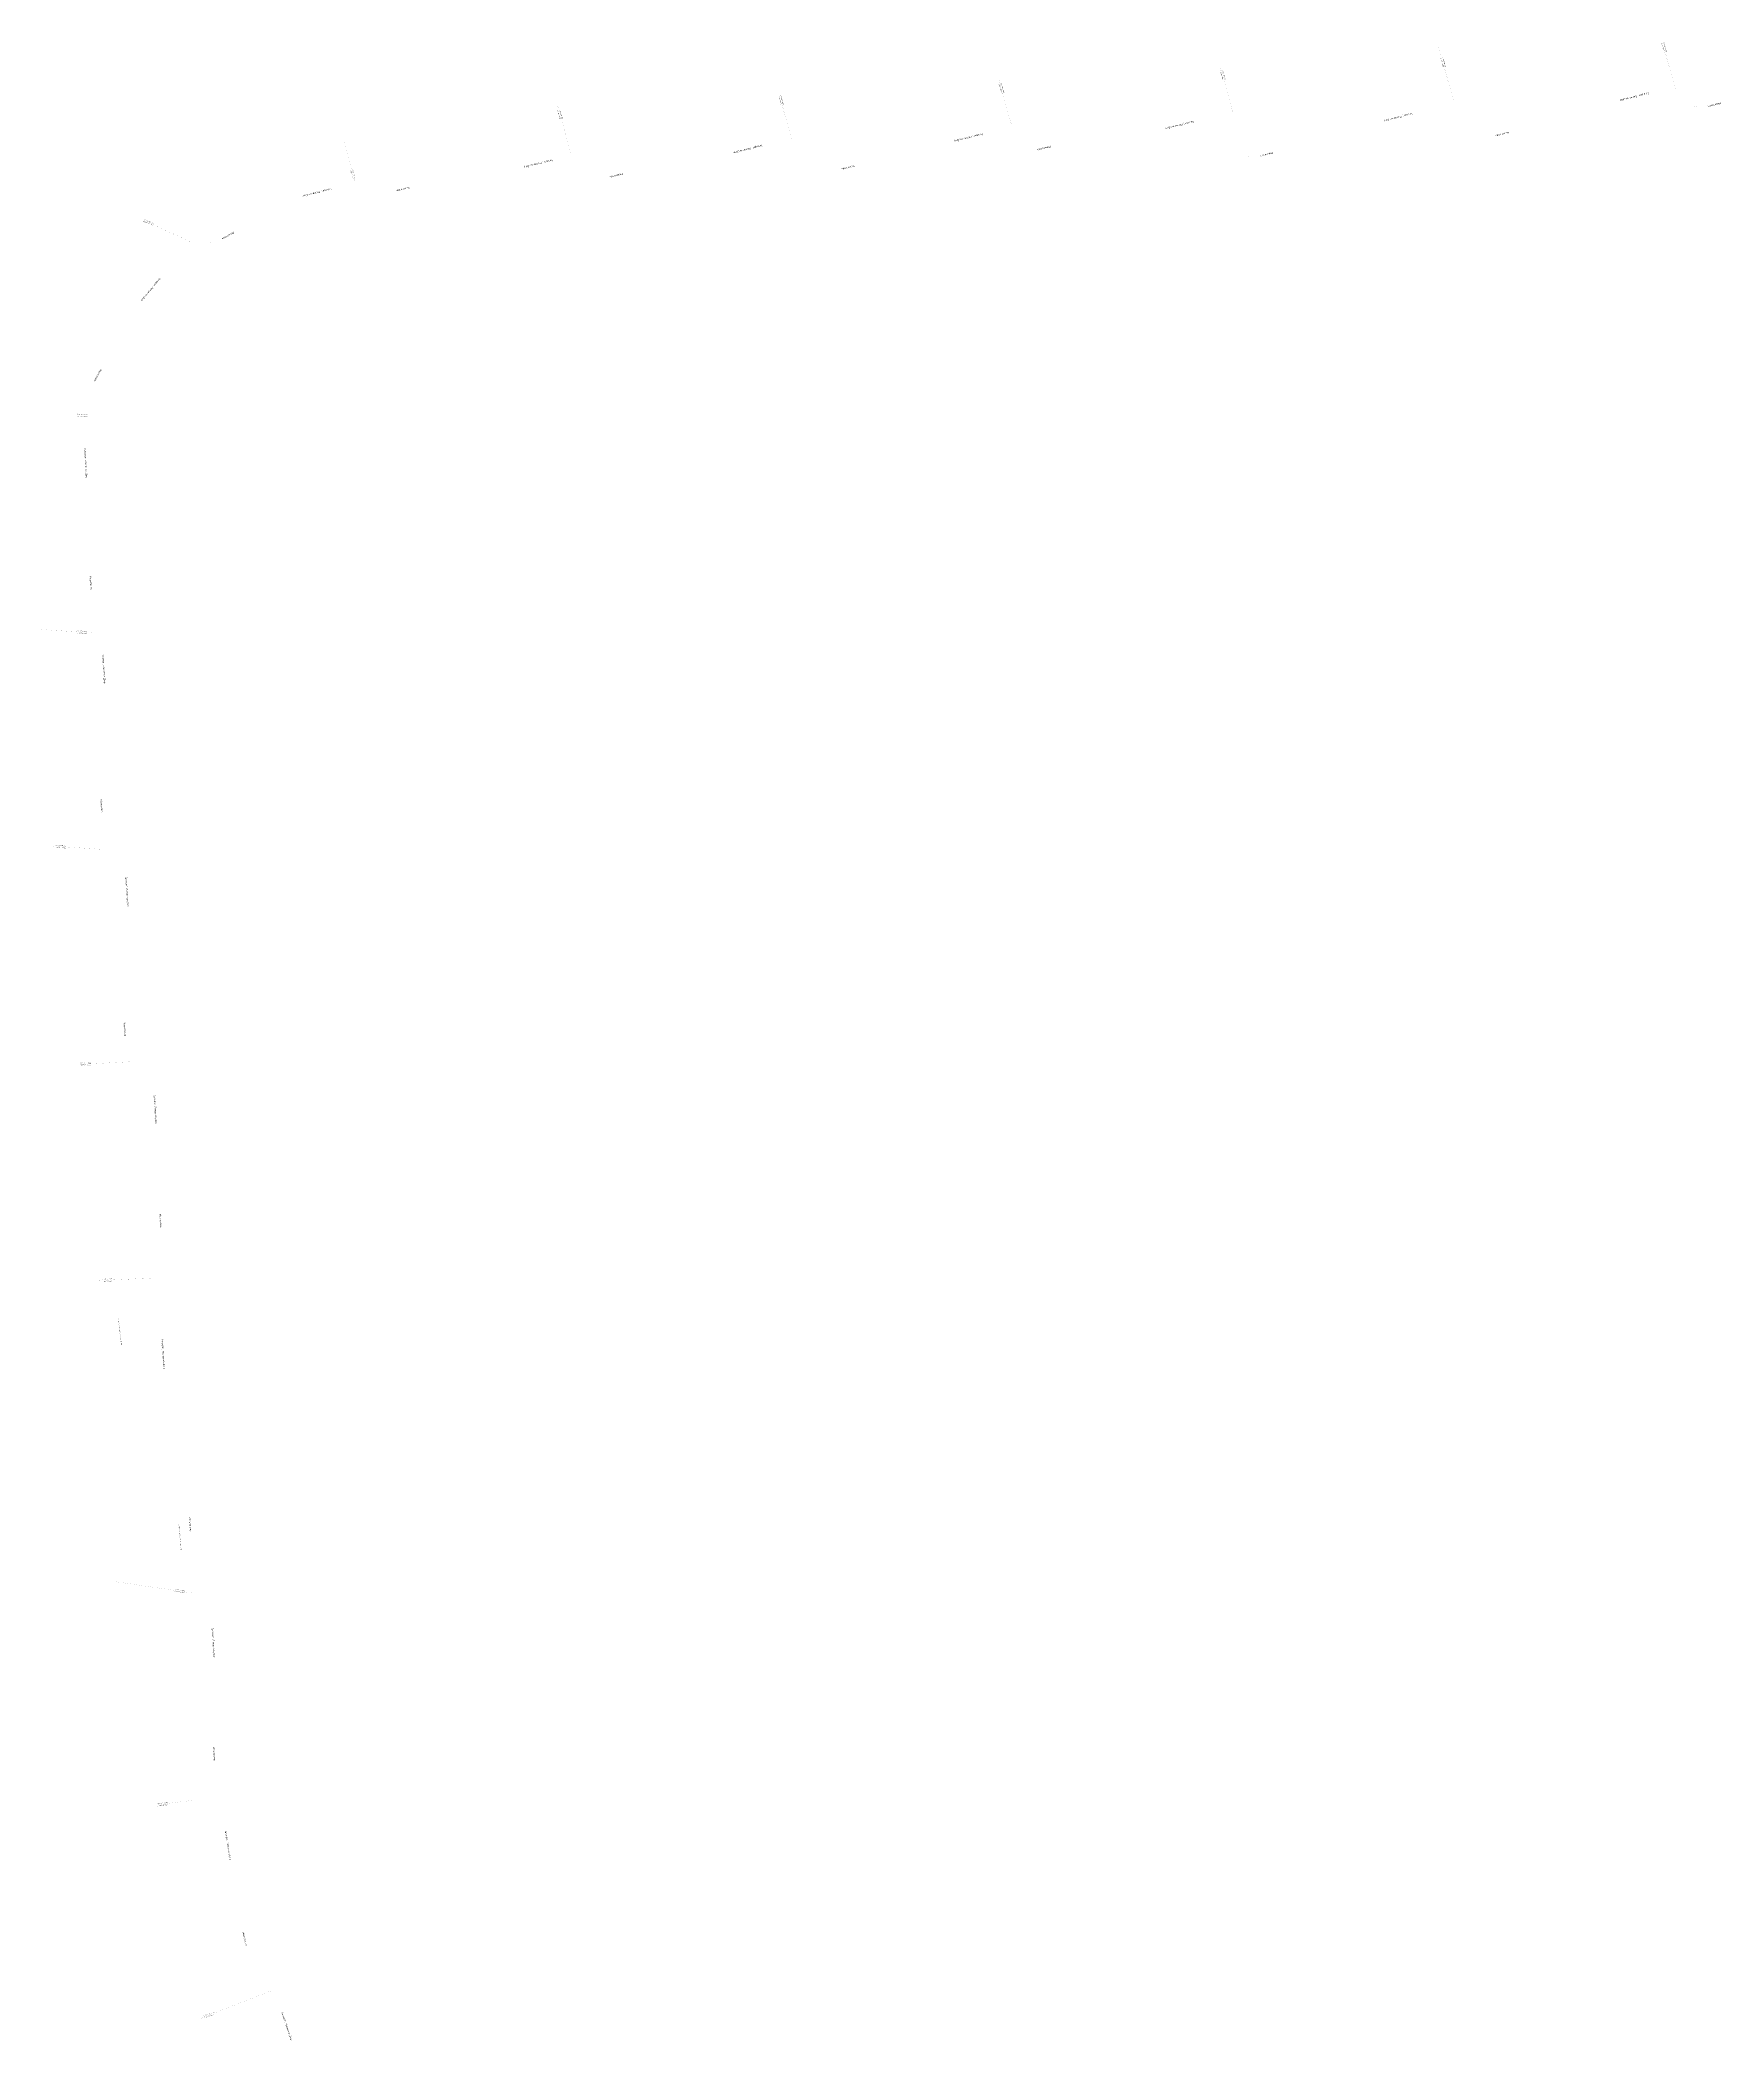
# Model space of a CAD drawing. Header units: metres. Extents: x 6220820 to 6240575, y 5208779 to 5219416.
# Drawn here: x 6221474 to 6226048, y 5212438 to 5217885 of the extents above; entities that cross this region are included whole.
import ezdxf

# ---------------------------------------------------------------- set-up
doc = ezdxf.new("R2010")
doc.units = ezdxf.units.M
doc.layers.add('!Границы листов', color=10, linetype='Continuous')
doc.layers.add('000_Направления', color=7, linetype='Continuous')
doc.styles.add('M', font='romand.shx', dxfattribs={"width": 0.8, "oblique": 10, "height": 2})
doc.styles.add('М', font='romand.shx', dxfattribs={"width": 0.8, "oblique": 10, "height": 2.5})

msp = doc.modelspace()

# ---------------------------------------------------------------- linework, layer by layer
at = {"layer": '!Границы листов', "const_width": 0.1}
for points, elevation in [([(6225921.3, 5217750.4), (6225884.6, 5217885.2)], -57.9), ([(6225319, 5217715.3), (6225277.9, 5217866.2)], -57.9), ([(6224115.5, 5217655.6), (6224082.2, 5217778)], -57.9), ([(6224717.4, 5217688.3), (6224683.9, 5217811.4)], -57.9), ([(6223518.7, 5217611), (6223483.1, 5217741.8)], -57.9), ([(6222918.4, 5217571.8), (6222881.5, 5217707.6)], -57.9), ([(6222330.1, 5217499.2), (6222299.7, 5217610.8)], -57.9), ([(6221885.2, 5217335.9), (6221751.7, 5217397.1)], -57.9), ([(6221637.8, 5215685.5), (6221506.6, 5215694.1)], 1.9), ([(6221720.3, 5215107.7), (6221576, 5215100.3)], -57.9), ([(6221778.9, 5214519.6), (6221634.5, 5214512.9)], -57.9), ([(6221887.7, 5213663.5), (6221681, 5213693.9)], -57.9), ([(6221892.3, 5213100.1), (6221791.2, 5213087.7)], -57.9), ([(6222101.1, 5212581.1), (6221911.9, 5212507.5)], -57.9)]:
    msp.add_lwpolyline(points, dxfattribs=dict(at, elevation=elevation))
msp.add_lwpolyline([(6221619.2, 5216273.4), (6221474.1, 5216283)], dxfattribs=at)
at = {"layer": '000_Направления', "flags": 128}
for points, elevation in [([(6225762.8, 5217726.3, 0, 0, 0), (6225836.3, 5217745, 3.57, 0, 0), (6225861.5, 5217751.4, 0, 0, 0)], 57), ([(6226046.3, 5217722.2, 0, 0, 0), (6225998.9, 5217710.1, 3.17, 0, 0), (6225976.6, 5217704.2, 0, 0, 0)], -4.2), ([(6225470.3, 5217642.8, 0, 0, 0), (6225422.9, 5217630.6, 3.17, 0, 0), (6225400.6, 5217624.8, 0, 0, 0)], -37.5), ([(6224828.9, 5217587.4, 0, 0, 0), (6224781.4, 5217575.3, 3.17, 0, 0), (6224759.1, 5217569.4, 0, 0, 0)], -94.5)]:
    msp.add_lwpolyline(points, format="xyseb", dxfattribs=dict(at, elevation=elevation))
for points in [[(6224525.9, 5217649.4, 0, 0, 0), (6224599.4, 5217668.1, 3.57, 0, 0), (6224624.6, 5217674.5, 0, 0, 0)], [(6225121.3, 5217671, 0, 0, 0), (6225194.8, 5217689.6, 3.57, 0, 0), (6225220, 5217696, 0, 0, 0)], [(6223352.4, 5217584.2, 0, 0, 0), (6223425.8, 5217602.9, 3.57, 0, 0), (6223451.1, 5217609.3, 0, 0, 0)], [(6223952.4, 5217615.4, 0, 0, 0), (6224025.8, 5217634.1, 3.57, 0, 0), (6224051.1, 5217640.5, 0, 0, 0)], [(6224223.2, 5217604.2, 0, 0, 0), (6224175.8, 5217592, 3.17, 0, 0), (6224153.5, 5217586.2, 0, 0, 0)], [(6222782.6, 5217544.8, 0, 0, 0), (6222856, 5217563.4, 3.57, 0, 0), (6222881.2, 5217569.9, 0, 0, 0)], [(6223691.7, 5217552.1, 0, 0, 0), (6223644.2, 5217539.9, 3.17, 0, 0), (6223621.9, 5217534.1, 0, 0, 0)], [(6223060.1, 5217530.2, 0, 0, 0), (6223012.7, 5217518, 3.17, 0, 0), (6222990.4, 5217512.2, 0, 0, 0)], [(6222180.6, 5217466.1, 0, 0, 0), (6222254, 5217484.8, 3.57, 0, 0), (6222279.2, 5217491.2, 0, 0, 0)], [(6222480.6, 5217493.2, 0, 0, 0), (6222433.2, 5217481, 3.17, 0, 0), (6222410.9, 5217475.2, 0, 0, 0)], [(6222000.7, 5217371, 0, 0, 0), (6221958.2, 5217346.8, 3.17, 0, 0), (6221938.2, 5217335.2, 0, 0, 0)], [(6221740.3, 5217175.8, 0, 0, 0), (6221788.8, 5217234.1, 3.57, 0, 0), (6221805.4, 5217254.1, 0, 0, 0)], [(6221634.3, 5216996.8, 0, 0, 0), (6221611.5, 5216953.4, 3.17, 0, 0), (6221600.9, 5216933, 0, 0, 0)], [(6221594.4, 5216687.8, 0, 0, 0), (6221589.6, 5216763.4, 3.57, 0, 0), (6221588, 5216789.4, 0, 0, 0)], [(6221602.6, 5216430.7, 0, 0, 0), (6221605.8, 5216381.8, 3.17, 0, 0), (6221607.4, 5216358.8, 0, 0, 0)], [(6221643.6, 5216129.4, 0, 0, 0), (6221638.8, 5216205.1, 3.57, 0, 0), (6221637.2, 5216231.1, 0, 0, 0)], [(6221632.1, 5215823.6, 0, 0, 0), (6221635.3, 5215774.7, 3.17, 0, 0), (6221636.9, 5215751.7, 0, 0, 0)], [(6221706.5, 5215523.4, 0, 0, 0), (6221701.8, 5215599.1, 3.57, 0, 0), (6221700.1, 5215625.1, 0, 0, 0)], [(6221695.1, 5215217.6, 0, 0, 0), (6221698.3, 5215168.7, 3.17, 0, 0), (6221699.9, 5215145.7, 0, 0, 0)], [(6221783.5, 5214931.4, 0, 0, 0), (6221778.8, 5215007.1, 3.57, 0, 0), (6221777.1, 5215033, 0, 0, 0)], [(6221792.4, 5214697, 0, 0, 0), (6221795.6, 5214648.1, 3.17, 0, 0), (6221797.2, 5214625.1, 0, 0, 0)], [(6221805.1, 5214265.8, 0, 0, 0), (6221800.3, 5214341.5, 3.57, 0, 0), (6221798.7, 5214367.4, 0, 0, 0)], [(6221872.8, 5213871.3, 0, 0, 0), (6221876, 5213822.5, 3.17, 0, 0), (6221877.6, 5213799.5, 0, 0, 0)], [(6221941.3, 5213481.6, 0, 0, 0), (6221936.6, 5213557.3, 3.57, 0, 0), (6221934.9, 5213583.3, 0, 0, 0)], [(6221938.1, 5213247.9, 0, 0, 0), (6221941.3, 5213199.1, 3.17, 0, 0), (6221942.9, 5213176.1, 0, 0, 0)], [(6221985.9, 5212930.3, 0, 0, 0), (6221973.6, 5213005.1, 3.57, 0, 0), (6221969.4, 5213030.7, 0, 0, 0)], [(6222021.2, 5212742.5, 0, 0, 0), (6222032.8, 5212695, 3.17, 0, 0), (6222038.3, 5212672.6, 0, 0, 0)], [(6222153.6, 5212439.3, 0, 0, 0), (6222129.2, 5212511.1, 3.57, 0, 0), (6222120.8, 5212535.7, 0, 0, 0)]]:
    msp.add_lwpolyline(points, format="xyseb", dxfattribs=at)

# ---------------------------------------------------------------- texts
at = {"layer": '!Границы листов', "char_height": 2.5, "attachment_point": 1, "style": 'M'}
for s, width, insert, rotation in [('{\\C1;граница листа 2}', 32.211, (6225289.1, 5217810.1, -57.9), 105.2303), ('{\\C1;граница листа 3}', 32.983, (6225294.6, 5217811.6, -57.9), 105.2303), ('{\\C1;граница листа 1}', 33.902, (6225889.6, 5217851.3, -57.9), 105.2303), ('{\\C1;граница листа 2}', 34.365, (6225895.2, 5217852.5, -57.9), 105.2303), ('{\\C1;граница листа 3}', 31.638, (6224689.5, 5217775.7, -57.9), 105.2303), ('{\\C1;граница листа 4}', 33.042, (6224695.1, 5217777.1, -57.9), 105.2303), ('{\\C1;граница листа 5}', 35.225, (6223488.4, 5217707.1, -57.9), 105.2303), ('{\\C1;граница листа 6}', 35.69, (6223493.9, 5217708.5, -57.9), 105.2303), ('{\\C1;граница листа 4}', 32.964, (6224088.3, 5217739.8, -57.9), 105.2303), ('{\\C1;граница листа 5}', 34.181, (6224093.9, 5217741.1, -57.9), 105.2303), ('{\\C1;граница листа 6}', 34.88, (6222887.2, 5217669.5, -57.9), 105.2303), ('{\\C1;граница листа 7}', 35.158, (6222892.7, 5217671.1, -57.9), 105.2303), ('{\\C1;граница листа 7}', 35.37, (6222323.8, 5217505.9, -57.9), 105.2303), ('{\\C1;граница листа 8}', 35.082, (6222329.5, 5217506.8, -57.9), 105.2303), ('{\\C1;граница листа 8}', 31.758, (6221778.6, 5217380.3, -115.8), 155.381), ('{\\C1;граница листа 9}', 35.176, (6221781.4, 5217384.9, -115.8), 155.381), ('{\\C1;граница листа 9}', 33.289, (6221602.6, 5216859.3, -57.9), 176.2206), ('{\\C1;граница листа 10}', 33.404, (6221603.6, 5216864.9, -57.9), 176.2206), ('{\\C1;граница листа 10}', 32.047, (6221601.3, 5216270.1), 176.2206), ('{\\C1;граница листа 11}', 32.729, (6221601.7, 5216275.8), 176.2206), ('{\\C1;граница листа 11}', 32.972, (6221543.7, 5215687.3, 1.9), 176.2206), ('{\\C1;граница листа 12}', 33.555, (6221544.8, 5215692.9, 1.9), 176.2206), ('{\\C1;граница листа 13}', 33.023, (6221612.7, 5215102.9, -57.9), 180.5033), ('{\\C1;граница листа 12}', 32.13, (6221612.8, 5215097.2, -57.9), 180.5033), ('{\\C1;граница листа 14}', 33.918, (6221671.3, 5214515.4, -57.9), 180.2345), ('{\\C1;граница листа 13}', 32.514, (6221671.3, 5214509.6, -57.9), 180.2345), ('{\\C1;Граница работ по транспортной развязке \\fArial|b0|i0|c204|p34;№5}', 65.313, (6221688.4, 5214411.9), 276.5034), ('{\\C1;Граница работ по транспортной развязке \\fArial|b0|i0|c204|p34;№5}', 65.313, (6221853.1, 5213852.8), 275.0056), ('{\\C1;граница листа 14}', 32.103, (6221867.5, 5213661.4, -57.9), 169.2053), ('{\\C1;граница листа 15}', 32.422, (6221868.5, 5213667.1, -57.9), 169.2053), ('{\\C1;граница листа 16}', 34.276, (6221821.3, 5213091.7, -57.9), 184.5348), ('{\\C1;граница листа 15}', 33.327, (6221821.8, 5213086, -57.9), 184.5348), ('{\\C1;граница листа 17}', 33.913, (6221945.9, 5212521.6, -57.9), 198.8289), ('{\\C1;граница листа 16}', 32.511, (6221947.8, 5212516.2, -57.9), 198.8289)]:
    msp.add_mtext_dynamic_manual_height_columns(s, width=width, gutter_width=12.5, heights=[0], dxfattribs=dict(at, insert=insert, rotation=rotation))
at = {"layer": '000_Направления', "char_height": 5, "attachment_point": 2, "style": 'М'}
for s, insert, width, rotation in [('Таганрог, Ростов-на-Дону', (6225810.9, 5217728.5, 57), 91.304, 194.257), ('Мелитополь', (6226027.8, 5217706.5, -4.2), 75.304, 194.6403), ('Таганрог, Ростов-на-Дону', (6224574, 5217651.6), 91.304, 194.257), ('Таганрог, Ростов-на-Дону', (6225169.4, 5217673.1), 91.304, 194.257), ('Таганрог, Ростов-на-Дону', (6224000.5, 5217617.6), 91.304, 194.257), ('Мелитополь', (6225451.8, 5217627.1, -37.5), 75.304, 194.6403), ('Таганрог, Ростов-на-Дону', (6222830.7, 5217546.9), 91.304, 194.257), ('Таганрог, Ростов-на-Дону', (6223400.5, 5217586.3), 91.304, 194.257), ('Мелитополь', (6224204.7, 5217588.5), 75.304, 194.6403), ('Мелитополь', (6224810.4, 5217571.7, -94.5), 75.304, 194.6403), ('Мелитополь', (6223041.6, 5217514.5), 75.304, 194.6403), ('Мелитополь', (6223673.2, 5217536.4), 75.304, 194.6403), ('Таганрог, Ростов-на-Дону', (6222228.7, 5217468.3), 91.304, 194.257), ('Мелитополь', (6222462.1, 5217477.5), 75.304, 194.6403), ('Мелитополь', (6221987, 5217351), 75.304, 209.9663), ('Таганрог, Ростов-на-Дону', (6221777.9, 5217205.8), 91.304, 230.2261), ('Мелитополь', (6221633.5, 5216972.5), 75.304, 242.5221), ('Таганрог, Ростов-на-Дону', (6221601.2, 5216735.5), 91.304, 273.6082), ('Мелитополь', (6221614.6, 5216409.6), 75.304, 273.9915), ('Таганрог, Ростов-на-Дону', (6221650.4, 5216177.1), 91.304, 273.6082), ('Мелитополь', (6221644.1, 5215802.5), 75.304, 273.9915), ('Таганрог, Ростов-на-Дону', (6221713.3, 5215571.1), 91.304, 273.6082), ('Мелитополь', (6221707.1, 5215196.5), 75.304, 273.9915), ('Таганрог, Ростов-на-Дону', (6221790.3, 5214979.1), 91.304, 273.6082), ('Мелитополь', (6221804.4, 5214675.9), 75.304, 273.9915), ('Таганрог, Ростов-на-Дону', (6221811.8, 5214313.5), 91.304, 273.6082), ('Мелитополь', (6221884.8, 5213850.3), 75.304, 273.9915), ('Таганрог, Ростов-на-Дону', (6221948.1, 5213529.3), 91.304, 273.6082), ('Мелитополь', (6221950.1, 5213226.8), 75.304, 273.9915), ('Таганрог, Ростов-на-Дону', (6221987.9, 5212978.4), 91.304, 279.3475), ('Мелитополь', (6222033.3, 5212723.4), 75.304, 283.9443), ('Таганрог, Ростов-на-Дону', (6222147.6, 5212487.1), 91.304, 288.8011)]:
    msp.add_mtext(s, dxfattribs=dict(at, insert=insert, width=width, rotation=rotation))

doc.saveas('drawing.dxf')
